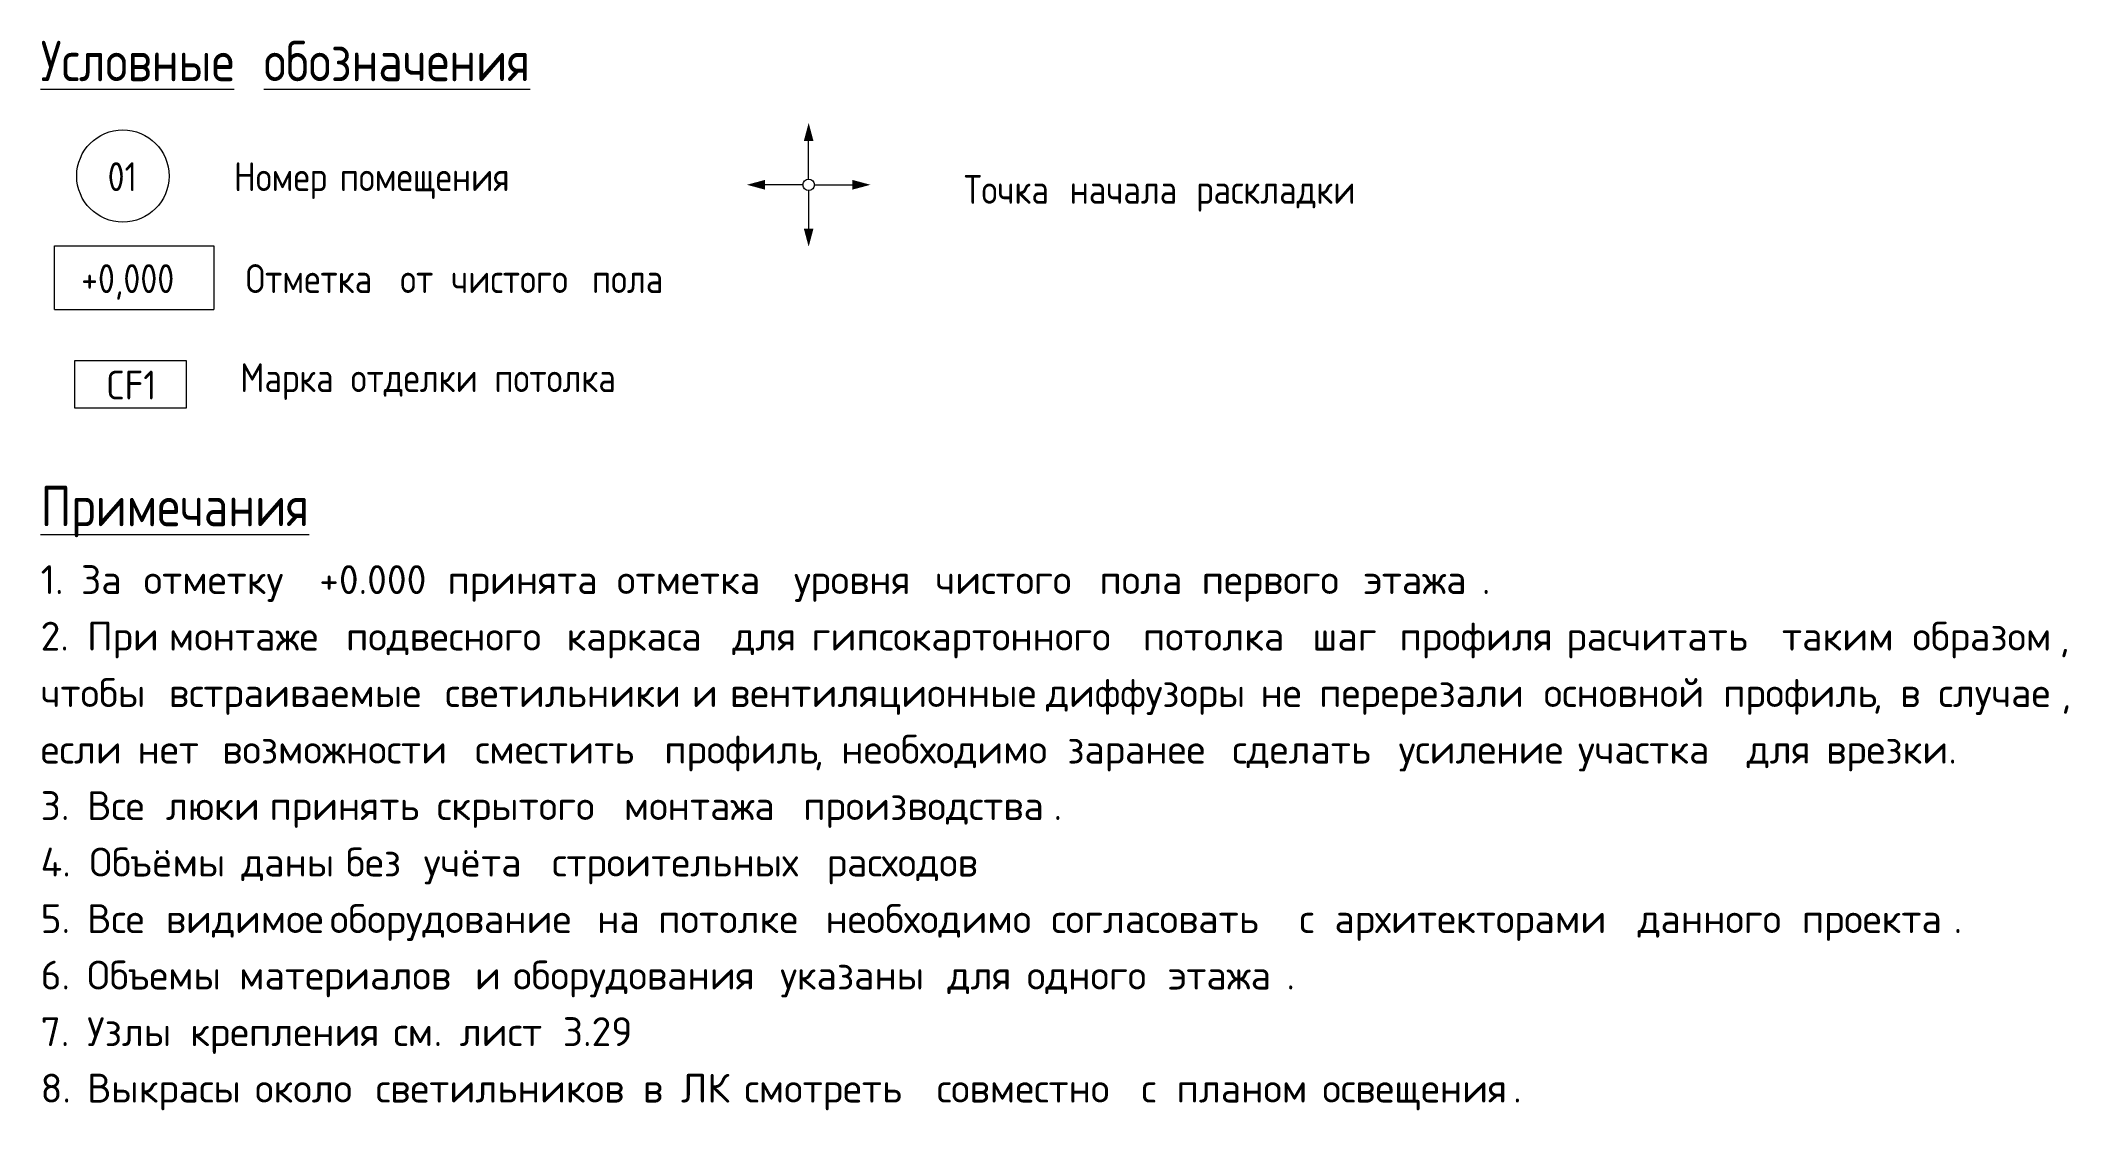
# Model space of a CAD drawing. Header units: millimetres. Extents: x 81469 to 281789, y -8553 to 29000.
# Drawn here: x 279636.3 to 279812, y 2923.4 to 3016 of the extents above; entities that cross this region are included whole.
import ezdxf

# ---------------------------------------------------------------- set-up
doc = ezdxf.new("R2010")
doc.units = ezdxf.units.MM
doc.layers.add('A-DETL', color=7, linetype='Continuous', lineweight=9)
doc.layers.add('G-ANNO-TEXT', color=7, linetype='Continuous', lineweight=9)
doc.layers.add('A-DETL-GENF-6', color=1, linetype='Continuous', lineweight=9, true_color=0xff0000)
doc.styles.add('GOST Common_3', font='GOST_Common.ttf', dxfattribs={"width": 0.9, "height": 3.5})
doc.styles.add('GOST Common_4', font='GOST_Common.ttf', dxfattribs={"width": 0.9, "height": 2.5})
doc.styles.add('ISOCPEUR_3', font='isocpeur.ttf', dxfattribs={"width": 0.9, "height": 2.5})
doc.styles.add('ISOCPEUR_4', font='isocpeur.ttf', dxfattribs={"height": 2.5})

msp = doc.modelspace()

# ---------------------------------------------------------------- texts
at = {"layer": 'G-ANNO-TEXT', "attachment_point": 1}
for s, insert, char_height, width, style in [('\\LУсловные', (279636.34, 3016.02), 3.5, 22.1506, 'GOST Common_3'), ('\\L\\fGOST Common|b0|i0|c204|p34|;\\W.9;\\L ', (279654.61, 3016.02), 3.5, 1.2987, 'GOST Common_3'), ('\\Lобозначения', (279655.68, 3016.02), 3.5, 30.1595, 'GOST Common_3'), ('01', (279642.15, 3005.5), 2.5, 3.319, 'GOST Common_4'), ('Номер', (279653.09, 3005.5), 2.5, 10.1734, 'GOST Common_4'), ('\\fGOST Common|b0|i0|c204|p34|;\\W.9; ', (279661.49, 3005.5), 2.5, 0.938, 'GOST Common_4'), ('помещения', (279662.26, 3005.5), 2.5, 18.543, 'GOST Common_4'), ('Точка', (279716.35, 3004.4), 2.5, 10.1734, 'GOST Common_4'), ('\\fGOST Common|b0|i0|c204|p34|;\\W.9; ', (279724.74, 3004.4), 2.5, 0.938, 'GOST Common_4'), ('начала', (279725.51, 3004.4), 2.5, 12.338, 'GOST Common_4'), ('\\fGOST Common|b0|i0|c204|p34|;\\W.9; ', (279735.69, 3004.4), 2.5, 0.938, 'GOST Common_4'), ('раскладки', (279736.47, 3004.4), 2.5, 17.6772, 'GOST Common_4'), ('+0,000', (279639.85, 2996.67), 2.5, 10.6785, 'GOST Common_4'), ('Отметка', (279654.11, 2996.67), 2.5, 15.2962, 'GOST Common_4'), ('\\fGOST Common|b0|i0|c204|p34|;\\W.9; ', (279666.73, 2996.67), 2.5, 0.938, 'GOST Common_4'), ('от', (279667.5, 2996.67), 2.5, 4.4013, 'GOST Common_4'), ('\\fGOST Common|b0|i0|c204|p34|;\\W.9; ', (279671.13, 2996.67), 2.5, 0.938, 'GOST Common_4'), ('чистого', (279671.91, 2996.67), 2.5, 13.8532, 'GOST Common_4'), ('\\fGOST Common|b0|i0|c204|p34|;\\W.9; ', (279683.34, 2996.67), 2.5, 0.938, 'GOST Common_4'), ('пола', (279684.11, 2996.67), 2.5, 8.0089, 'GOST Common_4'), ('\\fGOST Common|b0|i0|c204|p34|;\\W.9; ', (279690.72, 2996.67), 2.5, 0.938, 'GOST Common_4'), ('CF1', (279642.01, 2987.45), 2.5, 5.2671, 'ISOCPEUR_3'), ('Марка', (279653.63, 2988.09), 2.5, 10.6785, 'GOST Common_4'), ('\\fGOST Common|b0|i0|c204|p34|;\\W.9; ', (279662.44, 2988.09), 2.5, 0.938, 'GOST Common_4'), ('отделки', (279663.21, 2988.09), 2.5, 14.1418, 'GOST Common_4'), ('\\fGOST Common|b0|i0|c204|p34|;\\W.9; ', (279674.88, 2988.09), 2.5, 0.938, 'GOST Common_4'), ('потолка', (279675.66, 2988.09), 2.5, 14.3582, 'GOST Common_4'), ('\\LПримечания', (279636.34, 2977.47), 3.5, 28.4278, 'GOST Common_3'), ('1. ', (279636.34, 2970.6), 2.5, 4.2489, 'ISOCPEUR_4'), ('За', (279639.84, 2970.6), 2.5, 4.73, 'ISOCPEUR_4'), ('\\fISOCPEUR|b0|i0|c204|p34|; ', (279643.75, 2970.6), 2.5, 1.8439, 'ISOCPEUR_4'), ('отметку', (279645.27, 2970.6), 2.5, 16.5148, 'ISOCPEUR_4'), (' +0.000 ', (279658.89, 2970.6), 2.5, 15.3924, 'ISOCPEUR_4'), ('принята', (279671.59, 2970.6), 2.5, 15.9536, 'ISOCPEUR_4'), ('\\fISOCPEUR|b0|i0|c204|p34|; ', (279684.76, 2970.6), 2.5, 1.8439, 'ISOCPEUR_4'), ('отметка', (279686.28, 2970.6), 2.5, 16.7553, 'ISOCPEUR_4'), ('\\fISOCPEUR|b0|i0|c204|p34|; ', (279700.1, 2970.6), 2.5, 1.8439, 'ISOCPEUR_4'), ('уровня', (279701.62, 2970.6), 2.5, 12.9873, 'ISOCPEUR_4'), ('\\fISOCPEUR|b0|i0|c204|p34|; ', (279712.34, 2970.6), 2.5, 1.8439, 'ISOCPEUR_4'), ('чистого', (279713.86, 2970.6), 2.5, 15.3924, 'ISOCPEUR_4'), ('\\fISOCPEUR|b0|i0|c204|p34|; ', (279726.56, 2970.6), 2.5, 1.8439, 'ISOCPEUR_4'), ('пола', (279728.08, 2970.6), 2.5, 8.8987, 'ISOCPEUR_4'), ('\\fISOCPEUR|b0|i0|c204|p34|; ', (279735.42, 2970.6), 2.5, 1.8439, 'ISOCPEUR_4'), ('первого', (279736.94, 2970.6), 2.5, 15.1519, 'ISOCPEUR_4'), ('\\fISOCPEUR|b0|i0|c204|p34|; ', (279749.45, 2970.6), 2.5, 1.8439, 'ISOCPEUR_4'), ('этажа', (279750.97, 2970.6), 2.5, 12.4262, 'ISOCPEUR_4'), ('\\fISOCPEUR|b0|i0|c204|p34|;.', (279761.22, 2970.6), 2.5, 0.8819, 'ISOCPEUR_4'), ('2. ', (279636.34, 2965.7), 2.5, 4.8903, 'ISOCPEUR_4'), ('При', (279640.37, 2965.7), 2.5, 6.7342, 'ISOCPEUR_4'), ('\\fISOCPEUR|b0|i0|c204|p34|; ', (279645.93, 2965.7), 2.5, 1.8439, 'ISOCPEUR_4'), ('монтаже', (279647.45, 2965.7), 2.5, 16.7553, 'ISOCPEUR_4'), ('\\fISOCPEUR|b0|i0|c204|p34|; ', (279661.27, 2965.7), 2.5, 1.8439, 'ISOCPEUR_4'), ('подвесного', (279662.8, 2965.7), 2.5, 21.3249, 'ISOCPEUR_4'), ('\\fISOCPEUR|b0|i0|c204|p34|; ', (279680.39, 2965.7), 2.5, 1.8439, 'ISOCPEUR_4'), ('каркаса', (279681.91, 2965.7), 2.5, 15.5527, 'ISOCPEUR_4'), ('\\fISOCPEUR|b0|i0|c204|p34|; ', (279694.74, 2965.7), 2.5, 1.8439, 'ISOCPEUR_4'), ('для', (279696.27, 2965.7), 2.5, 6.4937, 'ISOCPEUR_4'), ('\\fISOCPEUR|b0|i0|c204|p34|; ', (279701.62, 2965.7), 2.5, 1.8439, 'ISOCPEUR_4'), ('гипсокартонного', (279703.14, 2965.7), 2.5, 32.9494, 'ISOCPEUR_4'), ('\\fISOCPEUR|b0|i0|c204|p34|; ', (279730.33, 2965.7), 2.5, 1.8439, 'ISOCPEUR_4'), ('потолка', (279731.85, 2965.7), 2.5, 15.9536, 'ISOCPEUR_4'), ('\\fISOCPEUR|b0|i0|c204|p34|; ', (279745.01, 2965.7), 2.5, 1.8439, 'ISOCPEUR_4'), ('шаг', (279746.54, 2965.7), 2.5, 7.2954, 'ISOCPEUR_4'), ('\\fISOCPEUR|b0|i0|c204|p34|; ', (279752.56, 2965.7), 2.5, 1.8439, 'ISOCPEUR_4'), ('профиля', (279754.08, 2965.7), 2.5, 15.7131, 'ISOCPEUR_4'), ('\\fISOCPEUR|b0|i0|c204|p34|; ', (279767.04, 2965.7), 2.5, 1.8439, 'ISOCPEUR_4'), ('расчитать', (279768.56, 2965.7), 2.5, 20.7637, 'ISOCPEUR_4'), ('\\fISOCPEUR|b0|i0|c204|p34|; ', (279785.69, 2965.7), 2.5, 1.8439, 'ISOCPEUR_4'), ('таким', (279787.22, 2965.7), 2.5, 11.865, 'ISOCPEUR_4'), ('\\fISOCPEUR|b0|i0|c204|p34|; ', (279797.01, 2965.7), 2.5, 1.8439, 'ISOCPEUR_4'), ('образом', (279798.53, 2965.7), 2.5, 15.4726, 'ISOCPEUR_4'), (',  ', (279811.29, 2965.7), 2.5, 4.73, 'ISOCPEUR_4'), ('чтобы', (279636.34, 2960.81), 2.5, 11.6245, 'ISOCPEUR_4'), ('\\fISOCPEUR|b0|i0|c204|p34|; ', (279645.93, 2960.81), 2.5, 1.8439, 'ISOCPEUR_4'), ('\\fISOCPEUR|b0|i0|c204|p34|; ', (279669.87, 2960.81), 2.5, 1.8439, 'ISOCPEUR_4'), ('\\fISOCPEUR|b0|i0|c204|p34|; ', (279691.24, 2960.81), 2.5, 1.8439, 'ISOCPEUR_4'), ('\\fISOCPEUR|b0|i0|c204|p34|; ', (279694.55, 2960.81), 2.5, 1.8439, 'ISOCPEUR_4'), ('\\fISOCPEUR|b0|i0|c204|p34|; ', (279721.93, 2960.81), 2.5, 1.8439, 'ISOCPEUR_4'), ('диффузоры', (279723.45, 2960.81), 2.5, 20.6835, 'ISOCPEUR_4'), ('\\fISOCPEUR|b0|i0|c204|p34|; ', (279740.52, 2960.81), 2.5, 1.8439, 'ISOCPEUR_4'), ('\\fISOCPEUR|b0|i0|c204|p34|; ', (279745.61, 2960.81), 2.5, 1.8439, 'ISOCPEUR_4'), ('\\fISOCPEUR|b0|i0|c204|p34|; ', (279765.06, 2960.81), 2.5, 1.8439, 'ISOCPEUR_4'), ('основной', (279766.58, 2960.81), 2.5, 16.9958, 'ISOCPEUR_4'), ('\\fISOCPEUR|b0|i0|c204|p34|; ', (279780.6, 2960.81), 2.5, 1.8439, 'ISOCPEUR_4'), ('профиль', (279782.12, 2960.81), 2.5, 15.7131, 'ISOCPEUR_4'), ('\\fISOCPEUR|b0|i0|c204|p34|; ', (279799.25, 2960.81), 2.5, 1.8439, 'ISOCPEUR_4'), ('встраиваемые', (279647.45, 2960.81), 2.5, 27.1772, 'ISOCPEUR_4'), ('светильники', (279671.39, 2960.81), 2.5, 24.0506, 'ISOCPEUR_4'), ('\\fISOCPEUR|b0|i0|c204|p34|;и', (279692.76, 2960.81), 2.5, 2.1646, 'ISOCPEUR_4'), ('вентиляционные', (279696.07, 2960.81), 2.5, 31.346, 'ISOCPEUR_4'), ('не', (279742.04, 2960.81), 2.5, 4.3291, 'ISOCPEUR_4'), ('перерезали', (279747.13, 2960.81), 2.5, 21.7257, 'ISOCPEUR_4'), ('\\fISOCPEUR|b0|i0|c204|p34|;в', (279797.47, 2960.81), 2.5, 2.1646, 'ISOCPEUR_4'), ('случае', (279800.78, 2960.81), 2.5, 12.9072, 'ISOCPEUR_4'), (', ', (279795.09, 2960.81), 2.5, 2.8861, 'ISOCPEUR_4'), (', ', (279811.43, 2960.81), 2.5, 2.8861, 'ISOCPEUR_4'), ('\\fISOCPEUR|b0|i0|c204|p34|; ', (279643.22, 2955.91), 2.5, 1.8439, 'ISOCPEUR_4'), ('\\fISOCPEUR|b0|i0|c204|p34|; ', (279650.56, 2955.91), 2.5, 1.8439, 'ISOCPEUR_4'), ('возможности', (279652.08, 2955.91), 2.5, 24.692, 'ISOCPEUR_4'), ('\\fISOCPEUR|b0|i0|c204|p34|; ', (279672.45, 2955.91), 2.5, 1.8439, 'ISOCPEUR_4'), ('\\fISOCPEUR|b0|i0|c204|p34|; ', (279688.86, 2955.91), 2.5, 1.8439, 'ISOCPEUR_4'), ('профиль', (279690.38, 2955.91), 2.5, 15.7131, 'ISOCPEUR_4'), ('необходимо', (279705.72, 2955.91), 2.5, 21.8861, 'ISOCPEUR_4'), ('\\fISOCPEUR|b0|i0|c204|p34|; ', (279723.78, 2955.91), 2.5, 1.8439, 'ISOCPEUR_4'), ('заранее', (279725.3, 2955.91), 2.5, 15.4726, 'ISOCPEUR_4'), ('\\fISOCPEUR|b0|i0|c204|p34|; ', (279738.07, 2955.91), 2.5, 1.8439, 'ISOCPEUR_4'), ('\\fISOCPEUR|b0|i0|c204|p34|; ', (279752.49, 2955.91), 2.5, 1.8439, 'ISOCPEUR_4'), ('\\fISOCPEUR|b0|i0|c204|p34|; ', (279768.03, 2955.91), 2.5, 1.8439, 'ISOCPEUR_4'), ('\\fISOCPEUR|b0|i0|c204|p34|; ', (279782.65, 2955.91), 2.5, 1.8439, 'ISOCPEUR_4'), ('\\fISOCPEUR|b0|i0|c204|p34|; ', (279789.53, 2955.91), 2.5, 1.8439, 'ISOCPEUR_4'), ('врезки', (279791.05, 2955.91), 2.5, 12.827, 'ISOCPEUR_4'), ('если', (279636.34, 2955.91), 2.5, 8.3376, 'ISOCPEUR_4'), ('нет', (279644.74, 2955.91), 2.5, 7.0549, 'ISOCPEUR_4'), ('сместить', (279673.97, 2955.91), 2.5, 18.038, 'ISOCPEUR_4'), ('сделать', (279739.59, 2955.91), 2.5, 15.6329, 'ISOCPEUR_4'), ('усиление', (279754.01, 2955.91), 2.5, 16.9958, 'ISOCPEUR_4'), ('участка', (279769.55, 2955.91), 2.5, 15.8734, 'ISOCPEUR_4'), ('для', (279784.17, 2955.91), 2.5, 6.4937, 'ISOCPEUR_4'), ('\\fISOCPEUR|b0|i0|c204|p34|;.', (279801.64, 2955.91), 2.5, 0.8819, 'ISOCPEUR_4'), (', ', (279703.34, 2955.91), 2.5, 2.8861, 'ISOCPEUR_4'), ('3. ', (279636.34, 2951.02), 2.5, 4.8903, 'ISOCPEUR_4'), ('Все', (279640.37, 2951.02), 2.5, 6.4135, 'ISOCPEUR_4'), ('\\fISOCPEUR|b0|i0|c204|p34|; ', (279645.66, 2951.02), 2.5, 1.8439, 'ISOCPEUR_4'), ('люки', (279647.19, 2951.02), 2.5, 9.0591, 'ISOCPEUR_4'), ('\\fISOCPEUR|b0|i0|c204|p34|; ', (279654.66, 2951.02), 2.5, 1.8439, 'ISOCPEUR_4'), ('принять', (279656.18, 2951.02), 2.5, 15.7131, 'ISOCPEUR_4'), ('\\fISOCPEUR|b0|i0|c204|p34|; ', (279669.15, 2951.02), 2.5, 1.8439, 'ISOCPEUR_4'), ('скрытого', (279670.67, 2951.02), 2.5, 17.7975, 'ISOCPEUR_4'), ('\\fISOCPEUR|b0|i0|c204|p34|; ', (279685.35, 2951.02), 2.5, 1.8439, 'ISOCPEUR_4'), ('монтажа', (279686.87, 2951.02), 2.5, 16.9958, 'ISOCPEUR_4'), ('\\fISOCPEUR|b0|i0|c204|p34|; ', (279700.9, 2951.02), 2.5, 1.8439, 'ISOCPEUR_4'), ('производства', (279702.42, 2951.02), 2.5, 26.2954, 'ISOCPEUR_4'), ('\\fISOCPEUR|b0|i0|c204|p34|;.', (279724.11, 2951.02), 2.5, 0.8819, 'ISOCPEUR_4'), ('4. ', (279636.34, 2946.13), 2.5, 5.1308, 'ISOCPEUR_4'), ('Объёмы', (279640.57, 2946.13), 2.5, 14.1097, 'ISOCPEUR_4'), ('\\fISOCPEUR|b0|i0|c204|p34|; ', (279652.21, 2946.13), 2.5, 1.8439, 'ISOCPEUR_4'), ('даны', (279653.73, 2946.13), 2.5, 9.1392, 'ISOCPEUR_4'), ('\\fISOCPEUR|b0|i0|c204|p34|; ', (279661.27, 2946.13), 2.5, 1.8439, 'ISOCPEUR_4'), ('без', (279662.8, 2946.13), 2.5, 6.3333, 'ISOCPEUR_4'), ('\\fISOCPEUR|b0|i0|c204|p34|; ', (279668.02, 2946.13), 2.5, 1.8439, 'ISOCPEUR_4'), ('учёта', (279669.54, 2946.13), 2.5, 11.6245, 'ISOCPEUR_4'), ('\\fISOCPEUR|b0|i0|c204|p34|; ', (279679.13, 2946.13), 2.5, 1.8439, 'ISOCPEUR_4'), ('строительных', (279680.65, 2946.13), 2.5, 27.0169, 'ISOCPEUR_4'), ('\\fISOCPEUR|b0|i0|c204|p34|; ', (279702.95, 2946.13), 2.5, 1.8439, 'ISOCPEUR_4'), ('расходов', (279704.47, 2946.13), 2.5, 17.2363, 'ISOCPEUR_4'), ('5. ', (279636.34, 2941.23), 2.5, 4.8903, 'ISOCPEUR_4'), ('Все', (279640.37, 2941.23), 2.5, 6.4135, 'ISOCPEUR_4'), ('\\fISOCPEUR|b0|i0|c204|p34|; ', (279645.66, 2941.23), 2.5, 1.8439, 'ISOCPEUR_4'), ('видимое', (279647.19, 2941.23), 2.5, 15.3924, 'ISOCPEUR_4'), ('\\fISOCPEUR|b0|i0|c204|p34|; ', (279659.89, 2941.23), 2.5, 1.8439, 'ISOCPEUR_4'), ('оборудование', (279661.41, 2941.23), 2.5, 26.2152, 'ISOCPEUR_4'), ('\\fISOCPEUR|b0|i0|c204|p34|; ', (279683.04, 2941.23), 2.5, 1.8439, 'ISOCPEUR_4'), ('на', (279684.56, 2941.23), 2.5, 4.5696, 'ISOCPEUR_4'), ('\\fISOCPEUR|b0|i0|c204|p34|; ', (279688.33, 2941.23), 2.5, 1.8439, 'ISOCPEUR_4'), ('потолке', (279689.85, 2941.23), 2.5, 15.7131, 'ISOCPEUR_4'), ('\\fISOCPEUR|b0|i0|c204|p34|; ', (279702.81, 2941.23), 2.5, 1.8439, 'ISOCPEUR_4'), ('необходимо', (279704.34, 2941.23), 2.5, 21.8861, 'ISOCPEUR_4'), ('\\fISOCPEUR|b0|i0|c204|p34|; ', (279722.39, 2941.23), 2.5, 1.8439, 'ISOCPEUR_4'), ('согласовать', (279723.91, 2941.23), 2.5, 24.211, 'ISOCPEUR_4'), ('\\fISOCPEUR|b0|i0|c204|p34|; ', (279743.89, 2941.23), 2.5, 1.8439, 'ISOCPEUR_4'), ('\\fISOCPEUR|b0|i0|c204|p34|;с', (279745.41, 2941.23), 2.5, 1.8439, 'ISOCPEUR_4'), ('\\fISOCPEUR|b0|i0|c204|p34|; ', (279746.93, 2941.23), 2.5, 1.8439, 'ISOCPEUR_4'), ('архитекторами', (279748.45, 2941.23), 2.5, 29.9831, 'ISOCPEUR_4'), ('\\fISOCPEUR|b0|i0|c204|p34|; ', (279773.19, 2941.23), 2.5, 1.8439, 'ISOCPEUR_4'), ('данного', (279774.71, 2941.23), 2.5, 15.3924, 'ISOCPEUR_4'), ('\\fISOCPEUR|b0|i0|c204|p34|; ', (279787.41, 2941.23), 2.5, 1.8439, 'ISOCPEUR_4'), ('проекта', (279788.94, 2941.23), 2.5, 15.9536, 'ISOCPEUR_4'), ('\\fISOCPEUR|b0|i0|c204|p34|;.', (279802.1, 2941.23), 2.5, 0.8819, 'ISOCPEUR_4'), ('6. ', (279636.34, 2936.34), 2.5, 4.8903, 'ISOCPEUR_4'), ('Объемы', (279640.37, 2936.34), 2.5, 14.1097, 'ISOCPEUR_4'), ('\\fISOCPEUR|b0|i0|c204|p34|; ', (279652.01, 2936.34), 2.5, 1.8439, 'ISOCPEUR_4'), ('\\fISOCPEUR|b0|i0|c204|p34|; ', (279672.45, 2936.34), 2.5, 1.8439, 'ISOCPEUR_4'), ('\\fISOCPEUR|b0|i0|c204|p34|; ', (279675.76, 2936.34), 2.5, 1.8439, 'ISOCPEUR_4'), ('оборудования', (279677.28, 2936.34), 2.5, 26.2152, 'ISOCPEUR_4'), ('\\fISOCPEUR|b0|i0|c204|p34|; ', (279698.91, 2936.34), 2.5, 1.8439, 'ISOCPEUR_4'), ('\\fISOCPEUR|b0|i0|c204|p34|; ', (279713.4, 2936.34), 2.5, 1.8439, 'ISOCPEUR_4'), ('\\fISOCPEUR|b0|i0|c204|p34|; ', (279720.28, 2936.34), 2.5, 1.8439, 'ISOCPEUR_4'), ('\\fISOCPEUR|b0|i0|c204|p34|; ', (279732.51, 2936.34), 2.5, 1.8439, 'ISOCPEUR_4'), ('материалов', (279653.54, 2936.34), 2.5, 22.9283, 'ISOCPEUR_4'), ('\\fISOCPEUR|b0|i0|c204|p34|;и', (279673.97, 2936.34), 2.5, 2.1646, 'ISOCPEUR_4'), ('указаны', (279700.43, 2936.34), 2.5, 15.7131, 'ISOCPEUR_4'), ('для', (279714.92, 2936.34), 2.5, 6.4937, 'ISOCPEUR_4'), ('одного', (279721.8, 2936.34), 2.5, 12.9873, 'ISOCPEUR_4'), ('этажа', (279734.03, 2936.34), 2.5, 12.4262, 'ISOCPEUR_4'), ('\\fISOCPEUR|b0|i0|c204|p34|;.', (279744.29, 2936.34), 2.5, 0.8819, 'ISOCPEUR_4'), ('7. ', (279636.34, 2931.44), 2.5, 4.8903, 'ISOCPEUR_4'), ('Узлы', (279640.37, 2931.44), 2.5, 8.9789, 'ISOCPEUR_4'), ('\\fISOCPEUR|b0|i0|c204|p34|; ', (279647.78, 2931.44), 2.5, 1.8439, 'ISOCPEUR_4'), ('\\fISOCPEUR|b0|i0|c204|p34|; ', (279665.38, 2931.44), 2.5, 1.8439, 'ISOCPEUR_4'), (' 3.29', (279679.99, 2931.44), 2.5, 9.2194, 'ISOCPEUR_4'), ('крепления', (279649.3, 2931.44), 2.5, 19.481, 'ISOCPEUR_4'), ('см', (279666.9, 2931.44), 2.5, 4.2489, 'ISOCPEUR_4'), ('. ', (279670.4, 2931.44), 2.5, 2.7257, 'ISOCPEUR_4'), ('лист', (279672.65, 2931.44), 2.5, 8.8987, 'ISOCPEUR_4'), ('8. ', (279636.34, 2926.55), 2.5, 4.8903, 'ISOCPEUR_4'), ('Выкрасы', (279640.37, 2926.55), 2.5, 15.7932, 'ISOCPEUR_4'), ('\\fISOCPEUR|b0|i0|c204|p34|; ', (279653.4, 2926.55), 2.5, 1.8439, 'ISOCPEUR_4'), ('около', (279654.92, 2926.55), 2.5, 10.8228, 'ISOCPEUR_4'), ('\\fISOCPEUR|b0|i0|c204|p34|; ', (279663.85, 2926.55), 2.5, 1.8439, 'ISOCPEUR_4'), ('светильников', (279665.38, 2926.55), 2.5, 26.2152, 'ISOCPEUR_4'), ('\\fISOCPEUR|b0|i0|c204|p34|; ', (279687, 2926.55), 2.5, 1.8439, 'ISOCPEUR_4'), ('\\fISOCPEUR|b0|i0|c204|p34|;в', (279688.53, 2926.55), 2.5, 2.1646, 'ISOCPEUR_4'), ('\\fISOCPEUR|b0|i0|c204|p34|; ', (279690.31, 2926.55), 2.5, 1.8439, 'ISOCPEUR_4'), ('ЛК', (279691.83, 2926.55), 2.5, 4.8101, 'ISOCPEUR_4'), ('\\fISOCPEUR|b0|i0|c204|p34|; ', (279695.8, 2926.55), 2.5, 1.8439, 'ISOCPEUR_4'), ('смотреть', (279697.32, 2926.55), 2.5, 18.3586, 'ISOCPEUR_4'), ('\\fISOCPEUR|b0|i0|c204|p34|; ', (279712.47, 2926.55), 2.5, 1.8439, 'ISOCPEUR_4'), ('совместно', (279713.99, 2926.55), 2.5, 19.6413, 'ISOCPEUR_4'), ('\\fISOCPEUR|b0|i0|c204|p34|; ', (279730.2, 2926.55), 2.5, 1.8439, 'ISOCPEUR_4'), ('\\fISOCPEUR|b0|i0|c204|p34|;с', (279731.72, 2926.55), 2.5, 1.8439, 'ISOCPEUR_4'), ('\\fISOCPEUR|b0|i0|c204|p34|; ', (279733.24, 2926.55), 2.5, 1.8439, 'ISOCPEUR_4'), ('планом', (279734.76, 2926.55), 2.5, 13.4684, 'ISOCPEUR_4'), ('\\fISOCPEUR|b0|i0|c204|p34|; ', (279745.87, 2926.55), 2.5, 1.8439, 'ISOCPEUR_4'), ('освещения', (279747.4, 2926.55), 2.5, 20.0422, 'ISOCPEUR_4'), ('\\fISOCPEUR|b0|i0|c204|p34|;.', (279763.93, 2926.55), 2.5, 0.8819, 'ISOCPEUR_4')]:
    msp.add_mtext(s, dxfattribs=dict(at, insert=insert, char_height=char_height, width=width, style=style))

# ---------------------------------------------------------------- hatches: boundary and pattern name
at = {"layer": 'A-DETL-GENF-6'}
for points in [[(279702.47, 3007.34), (279703.31, 3007.34), (279702.89, 3008.91)], [(279699.1, 3003.13), (279699.1, 3003.97), (279697.54, 3003.55)], [(279706.68, 3003.13), (279708.25, 3003.55), (279706.68, 3003.97)], [(279702.89, 2998.19), (279703.31, 2999.76), (279702.47, 2999.76)]]:
    msp.add_hatch(color=256, dxfattribs=at).paths.add_polyline_path(points)

# ---------------------------------------------------------------- linework, layer by layer
at = {"layer": 'A-DETL'}
for p, q in [((279702.89, 3004.05), (279702.89, 3007.34)), ((279702.39, 3003.55), (279699.1, 3003.55)), ((279702.89, 3003.05), (279702.89, 2999.76)), ((279703.39, 3003.55), (279706.68, 3003.55)), ((279637.54, 2998.25), (279651.34, 2998.25)), ((279637.54, 2992.75), (279637.54, 2998.25)), ((279651.34, 2998.25), (279651.34, 2992.75)), ((279637.54, 2992.75), (279651.34, 2992.75)), ((279639.31, 2988.32), (279648.94, 2988.32)), ((279639.31, 2984.19), (279639.31, 2988.32)), ((279648.94, 2988.32), (279648.94, 2984.19)), ((279648.94, 2984.19), (279639.31, 2984.19))]:
    msp.add_line(p, q, dxfattribs=at)
for centre, radius in [((279643.47, 3004.31), 4), ((279702.89, 3003.55), 0.5)]:
    msp.add_circle(centre, radius, dxfattribs=at)

msp.set_redraw_order([(e.dxf.handle, doc.entitydb.next_handle()) for e in msp.query("TEXT MTEXT ATTDEF DIMENSION ARC_DIMENSION")])  # texts and dimensions are drawn at this point

doc.saveas('drawing.dxf')
